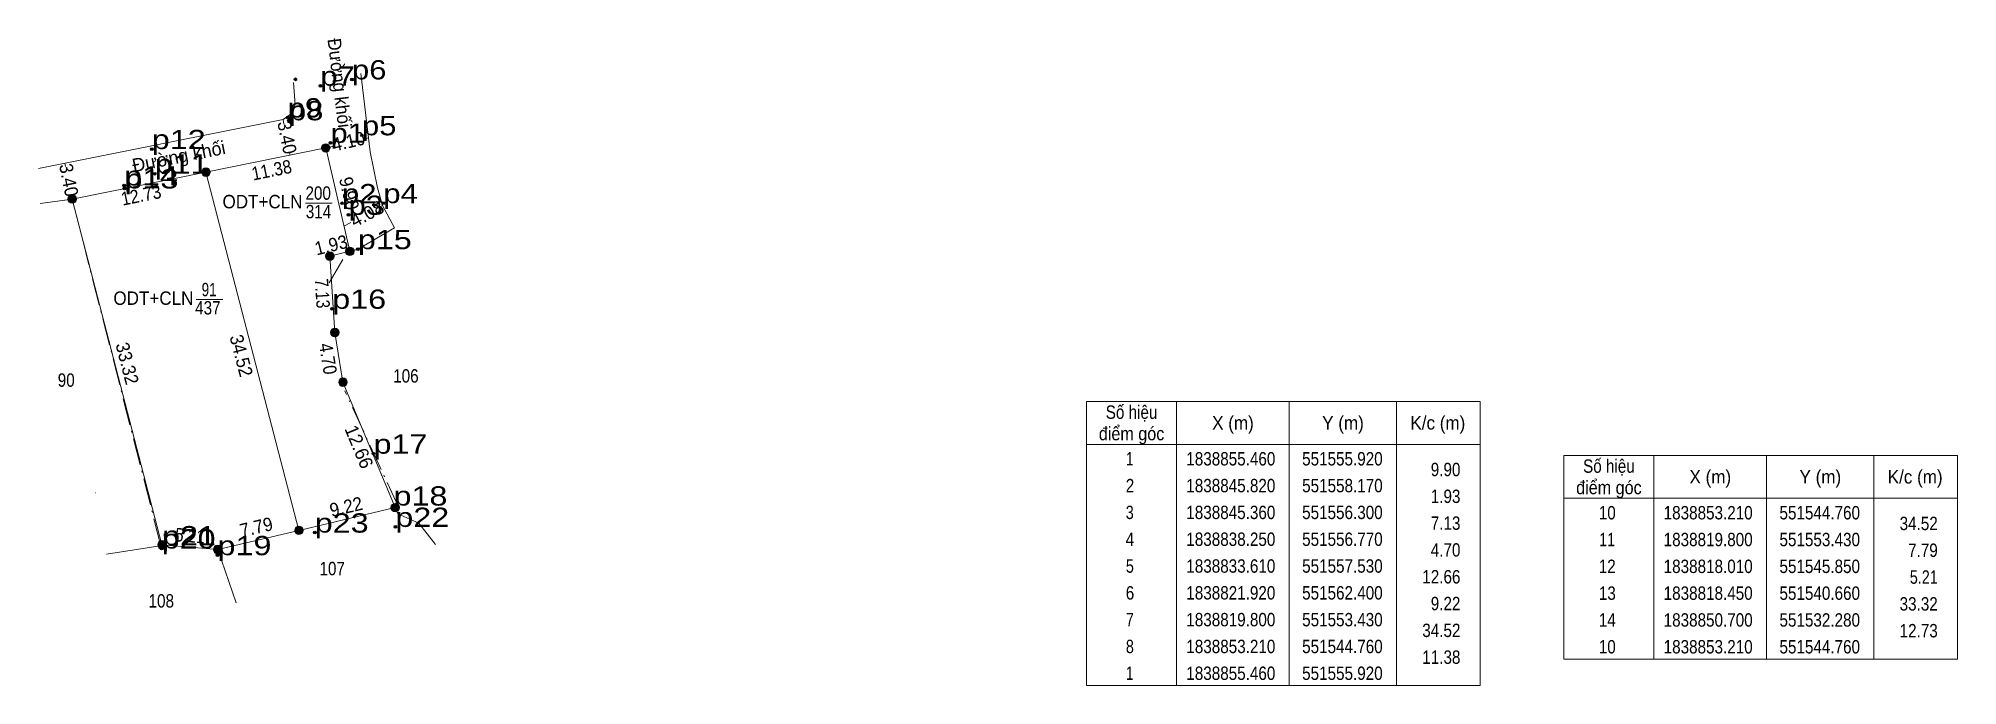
# Model space of a CAD drawing. Header units: metres. Extents: x 551235 to 551708, y 1838763 to 1838912.
# Drawn here: x 551529.1 to 551708, y 1838805.3 to 1838865.7 of the extents above; entities that cross this region are included whole.
import ezdxf
from ezdxf.enums import TextEntityAlignment as Align

# ---------------------------------------------------------------- set-up
doc = ezdxf.new("R2010")
doc.units = ezdxf.units.M
doc.header["$LTSCALE"] = 0.5
doc.header["$PDMODE"] = 32
doc.header["$PDSIZE"] = 0.25
doc.linetypes.add('DOT_DASHED', pattern=[7.7, 5, -1.2, 0.3, -1.2])
for name, color, linetype, lineweight in [('1', 7, 'Continuous', 13), ('10', 7, 'Continuous', 13), ('13', 7, 'Continuous', 13), ('23', 7, 'Continuous', 13), ('28', 7, 'Continuous', 13), ('61', 7, 'Continuous', 13), ('63', 7, 'Continuous', 13)]:
    doc.layers.add(name, color=color, linetype=linetype, lineweight=lineweight)
doc.layers.add('12', color=7, linetype='Continuous')
doc.layers.add('7', color=7, linetype='Continuous')

msp = doc.modelspace()

# ---------------------------------------------------------------- texts
at = {"layer": '1'}
for s, width, p in [('ODT+CLN', 0.95, (551550.03, 1838849.83)), ('200', 0.85, (551555.22, 1838850.63)), ('314', 0.85, (551555.25, 1838848.9)), ('ODT+CLN', 0.95, (551539.86, 1838840.83)), ('91', 0.75, (551545.055, 1838841.63)), ('437', 0.85, (551544.935, 1838839.93))]:
    msp.add_text(s, height=1.25, dxfattribs=dict(at, width=width)).set_placement(p, align=Align.CENTER)
at = {"layer": '12'}
for s, width, p in [('p6', 1.2, (551558.37, 1838861.85)), ('p7', 1.2, (551555.42, 1838861.26)), ('p9', 1.2, (551552.38, 1838858.3)), ('p8', 1.2, (551552.49, 1838858.04)), ('p5', 1.2, (551559.3, 1838856.64)), ('p12', 1.25, (551539.71, 1838855.35)), ('p1', 1.2, (551556.37, 1838855.94)), ('p11', 1.25, (551539.98, 1838853.06)), ('p14', 1.25, (551537.13, 1838851.96)), ('p13', 1.25, (551537.17, 1838851.68)), ('p2', 1.2, (551557.44, 1838850.3)), ('p3', 1.2, (551558.05, 1838849.22)), ('p4', 1.2, (551561.29, 1838850.31)), ('p15', 1.25, (551558.92, 1838846.02)), ('p16', 1.25, (551556.53, 1838840.46)), ('p17', 1.25, (551560.38, 1838826.95)), ('p18', 1.25, (551562.24, 1838822.11)), ('p21', 1.25, (551540.67, 1838818.4)), ('p23', 1.25, (551554.9, 1838819.59)), ('p22', 1.25, (551562.41, 1838820.12)), ('p20', 1.25, (551540.63, 1838818.1)), ('p19', 1.25, (551545.84, 1838817.48))]:
    msp.add_text(s, height=1.8, dxfattribs=dict(at, width=width)).set_placement(p)
at = {"layer": '63'}
for s, rotation, width, p in [('Đường khối', 276.874, 0.95, (551556.5814, 1838861.4498)), ('3.40', 281.376, 0.95, (551551.7111, 1838856.3133)), ('4.10', 13.12, 0.95, (551558.1881, 1838855.4615)), ('11.38', 11.399, 0.9, (551551.0015, 1838852.7893)), ('3.40', 281.376, 0.95, (551531.3711, 1838852.3433)), ('9.90', 283.138, 0.95, (551557.502, 1838851.082)), ('12.73', 11.372, 0.9, (551538.8368, 1838850.4454)), ('1.93', 13.82, 0.95, (551556.5757, 1838845.803)), ('7.13', 273.782, 0.85, (551554.9831, 1838841.8512)), ('33.32', 284.566, 0.95, (551536.817, 1838835.2072)), ('34.52', 284.548, 0.95, (551547.4464, 1838835.937)), ('4.70', 279.302, 0.9, (551555.5239, 1838835.701)), ('9.22', 13.297, 0.95, (551557.9662, 1838821.396)), ('7.79', 13.287, 0.95, (551549.5914, 1838819.4945)), ('5.21', 355.154, 0.85, (551543.2222, 1838818.6828))]:
    msp.add_text(s, height=1.25, rotation=rotation, dxfattribs=dict(at, width=width)).set_placement(p, align=Align.CENTER)
for s, rotation, p in [('Đường khối', 11.382, (551542.3467, 1838854.0585)), ('4.08', 27.948, (551560.0621, 1838848.7822)), ('12.66', 292.616, (551558.4476, 1838827.3553))]:
    msp.add_text(s, height=1.25, rotation=rotation, dxfattribs=at).set_placement(p, align=Align.CENTER)
for s, width, p in [('106', 0.85, (551563.395, 1838833.58)), ('90', 0.85, (551531.735, 1838833.19)), ('Số hiệu', 0.85, (551631.03, 1838830.2)), ('điểm góc', 0.9, (551631.03, 1838828.2)), ('X (m)', 0.95, (551640.48, 1838829.2)), ('Y (m)', 0.95, (551650.735, 1838829.2)), ('K/c (m)', 0.95, (551659.575, 1838829.2)), (' 1', 0.75, (551630.68, 1838825.85)), ('1838855.460', 0.85, (551640.28, 1838825.85)), ('551555.920', 0.85, (551650.68, 1838825.85)), ('Số hiệu', 0.85, (551675.52, 1838825.17)), (' 2', 0.85, (551630.685, 1838823.35)), ('1838845.820', 0.85, (551640.28, 1838823.35)), ('551558.170', 0.85, (551650.68, 1838823.35)), ('điểm góc', 0.9, (551675.52, 1838823.17)), ('X (m)', 0.95, (551684.97, 1838824.17)), ('Y (m)', 0.95, (551695.225, 1838824.17)), ('K/c (m)', 0.95, (551704.065, 1838824.17)), (' 3', 0.8, (551630.675, 1838820.85)), ('1838845.360', 0.85, (551640.28, 1838820.85)), ('551556.300', 0.85, (551650.68, 1838820.85)), (' 10', 0.85, (551675.17, 1838820.82)), ('1838853.210', 0.85, (551684.77, 1838820.82)), ('551544.760', 0.85, (551695.17, 1838820.82)), (' 4', 0.85, (551630.68, 1838818.35)), ('1838838.250', 0.85, (551640.28, 1838818.35)), ('551556.770', 0.85, (551650.68, 1838818.35)), (' 11', 0.8, (551675.17, 1838818.32)), ('1838819.800', 0.85, (551684.77, 1838818.32)), ('551553.430', 0.85, (551695.17, 1838818.32)), ('107', 0.85, (551556.525, 1838815.61)), (' 5', 0.8, (551630.685, 1838815.85)), ('1838833.610', 0.85, (551640.28, 1838815.85)), ('551557.530', 0.85, (551650.68, 1838815.85)), (' 12', 0.85, (551675.165, 1838815.82)), ('1838818.010', 0.85, (551684.77, 1838815.82)), ('551545.850', 0.85, (551695.17, 1838815.82)), ('108', 0.85, (551540.595, 1838812.6)), (' 6', 0.85, (551630.685, 1838813.35)), ('1838821.920', 0.85, (551640.28, 1838813.35)), ('551562.400', 0.85, (551650.68, 1838813.35)), (' 13', 0.85, (551675.175, 1838813.32)), ('1838818.450', 0.85, (551684.77, 1838813.32)), ('551540.660', 0.85, (551695.17, 1838813.32)), (' 7', 0.8, (551630.685, 1838810.85)), ('1838819.800', 0.85, (551640.28, 1838810.85)), ('551553.430', 0.85, (551650.68, 1838810.85)), (' 14', 0.85, (551675.17, 1838810.82)), ('1838850.700', 0.85, (551684.77, 1838810.82)), ('551532.280', 0.85, (551695.17, 1838810.82)), (' 8', 0.8, (551630.685, 1838808.35)), ('1838853.210', 0.85, (551640.28, 1838808.35)), ('551544.760', 0.85, (551650.68, 1838808.35)), (' 10', 0.85, (551675.17, 1838808.32)), ('1838853.210', 0.85, (551684.77, 1838808.32)), ('551544.760', 0.85, (551695.17, 1838808.32)), (' 1', 0.75, (551630.68, 1838805.85)), ('1838855.460', 0.85, (551640.28, 1838805.85)), ('551555.920', 0.85, (551650.68, 1838805.85))]:
    msp.add_text(s, height=1.25, dxfattribs=dict(at, width=width)).set_placement(p, align=Align.CENTER)
for s, width, p in [('9.90', 0.85, (551661.68, 1838824.85)), ('1.93', 0.85, (551661.68, 1838822.35)), ('7.13', 0.85, (551661.68, 1838819.85)), ('34.52', 0.85, (551706.17, 1838819.82)), ('4.70', 0.85, (551661.68, 1838817.35)), ('7.79', 0.85, (551706.17, 1838817.32)), ('12.66', 0.85, (551661.68, 1838814.85)), ('5.21', 0.8, (551706.17, 1838814.82)), ('9.22', 0.85, (551661.68, 1838812.35)), ('33.32', 0.85, (551706.17, 1838812.32)), ('34.52', 0.85, (551661.68, 1838809.85)), ('12.73', 0.85, (551706.17, 1838809.82)), ('11.38', 0.85, (551661.68, 1838807.35))]:
    msp.add_text(s, height=1.25, dxfattribs=dict(at, width=width)).set_placement(p, align=Align.RIGHT)

# ---------------------------------------------------------------- hatches: boundary and pattern name
at = {"layer": '63'}
for points in [[(551556.32, 1838855.46, 1), (551555.52, 1838855.46, 1)], [(551545.16, 1838853.21, 1), (551544.36, 1838853.21, 1)], [(551532.68, 1838850.7, 1), (551531.88, 1838850.7, 1)], [(551556.7, 1838845.36, 1), (551555.9, 1838845.36, 1)], [(551558.57, 1838845.82, 1), (551557.77, 1838845.82, 1)], [(551557.17, 1838838.25, 1), (551556.37, 1838838.25, 1)], [(551557.93, 1838833.61, 1), (551557.13, 1838833.61, 1)], [(551562.8, 1838821.92, 1), (551562, 1838821.92, 1)], [(551541.06, 1838818.45, 1), (551540.26, 1838818.45, 1)], [(551553.83, 1838819.8, 1), (551553.03, 1838819.8, 1)], [(551546.25, 1838818.01, 1), (551545.45, 1838818.01, 1)]]:
    msp.add_hatch(color=256, dxfattribs=at).paths.add_polyline_path(points)

# ---------------------------------------------------------------- linework, layer by layer
at = {"layer": '1'}
for points in [[(551555.92, 1838855.46), (551558.17, 1838845.82), (551556.3, 1838845.36), (551556.77, 1838838.25), (551557.53, 1838833.61), (551562.4, 1838821.92), (551553.43, 1838819.8), (551544.76, 1838853.21)], [(551544.76, 1838853.21), (551553.43, 1838819.8), (551545.85, 1838818.01), (551540.66, 1838818.45), (551532.28, 1838850.7)]]:
    msp.add_lwpolyline(points, close=True, dxfattribs=at)
at = {"layer": '10'}
for p, q in [((551553.43, 1838819.8), (551544.76, 1838853.21)), ((551540.66, 1838818.45), (551532.28, 1838850.7)), ((551540.67, 1838818.4), (551535.48, 1838817.59)), ((551547.58, 1838813.05), (551545.85, 1838818.01))]:
    msp.add_line(p, q, dxfattribs=at)
msp.add_lwpolyline([(551562.64, 1838821.34), (551564.61, 1838820.48), (551566.14, 1838818.48)], dxfattribs=at)
at = {"layer": '13'}
msp.add_line((551534.44, 1838823.31), (551534.47, 1838823.31), dxfattribs=at)
at = {"layer": '23'}
for points in [[(551529.14, 1838853.53), (551551.94, 1838858.12), (551552.62, 1838858.58), (551553.06, 1838859.47), (551552.92, 1838861.56)], [(551559.18, 1838862.41), (551560.06, 1838855.11), (551560.75, 1838851.74)]]:
    msp.add_lwpolyline(points, dxfattribs=at)
at = {"layer": '28'}
for p, q in [((551555.92, 1838855.46), (551558.17, 1838845.82)), ((551529.32, 1838850.27), (551532.28, 1838850.7)), ((551558.17, 1838845.82), (551558.88, 1838845.99)), ((551553.43, 1838819.8), (551562.4, 1838821.92)), ((551562.4, 1838821.92), (551562.64, 1838821.34)), ((551540.66, 1838818.45), (551545.85, 1838818.01)), ((551545.85, 1838818.01), (551553.43, 1838819.8))]:
    msp.add_line(p, q, dxfattribs=at)
msp.add_lwpolyline([(551532.28, 1838850.7), (551544.76, 1838853.21), (551555.92, 1838855.46)], dxfattribs=at)
at = {"layer": '61'}
msp.add_line((551558.88, 1838845.99), (551562.32, 1838848.02), dxfattribs=at)
for points in [[(551560.75, 1838851.74), (551561.22, 1838850.09), (551562.32, 1838848.02)], [(551562.4, 1838821.92), (551557.53, 1838833.61), (551556.77, 1838838.25), (551556.3, 1838845.36), (551558.17, 1838845.82)], [(551562.64, 1838821.34), (551564.61, 1838820.48), (551566.14, 1838818.48)]]:
    msp.add_lwpolyline(points, dxfattribs=at)
at = {"layer": '63'}
for p, q in [((551552.03, 1838857.69), (551551.94, 1838858.12)), ((551559.91, 1838856.39), (551559.42, 1838856.28)), ((551552.61, 1838854.79), (551552.56, 1838855.03)), ((551556.56, 1838855.61), (551555.92, 1838855.46)), ((551531.61, 1838854.03), (551531.67, 1838853.72)), ((551532.19, 1838851.14), (551532.28, 1838850.7)), ((551554.03, 1838850.32), (551556.51, 1838850.32)), ((551560.63, 1838849.78), (551561.22, 1838850.09)), ((551557.62, 1838848.18), (551558.27, 1838848.52)), ((551543.86, 1838841.32), (551546.34, 1838841.32)), ((551635.23, 1838831.82), (551635.23, 1838805.32)), ((551645.73, 1838831.82), (551645.73, 1838805.32)), ((551655.73, 1838831.82), (551655.73, 1838805.32)), ((551626.83, 1838827.82), (551663.53, 1838827.82)), ((551679.72, 1838826.79), (551679.72, 1838807.79)), ((551690.22, 1838826.79), (551690.22, 1838807.79)), ((551700.22, 1838826.79), (551700.22, 1838807.79)), ((551671.32, 1838822.79), (551708.02, 1838822.79))]:
    msp.add_line(p, q, dxfattribs=at)
at = {"layer": '63', "linetype": 'DOT_DASHED'}
for p, q in [((551540.53, 1838818.46), (551532.29, 1838850.7)), ((551556.25, 1838842.89), (551558.11, 1838846.08)), ((551562.71, 1838821.99), (551557.69, 1838832.81))]:
    msp.add_line(p, q, dxfattribs=at)
at = {"layer": '63'}
for points in [[(551626.83, 1838831.82), (551663.53, 1838831.82), (551663.53, 1838805.32), (551626.83, 1838805.32)], [(551671.32, 1838826.79), (551708.02, 1838826.79), (551708.02, 1838807.79), (551671.32, 1838807.79)]]:
    msp.add_lwpolyline(points, close=True, dxfattribs=at)
for centre in [(551555.92, 1838855.46), (551544.76, 1838853.21), (551532.28, 1838850.7), (551556.3, 1838845.36), (551558.17, 1838845.82), (551556.77, 1838838.25), (551557.53, 1838833.61), (551562.4, 1838821.92), (551540.66, 1838818.45), (551553.43, 1838819.8), (551545.85, 1838818.01)]:
    msp.add_circle(centre, 0.4, dxfattribs=at)
at = {"layer": '7'}
for p in [(551553.09, 1838861.86), (551555.42, 1838861.26), (551558.37, 1838861.85), (551552.38, 1838858.3), (551552.49, 1838858.04), (551556.37, 1838855.94), (551559.3, 1838856.64), (551539.71, 1838855.35), (551539.98, 1838853.06), (551537.13, 1838851.96), (551537.17, 1838851.68), (551557.44, 1838850.3), (551558.05, 1838849.22), (551561.29, 1838850.31), (551558.92, 1838846.02), (551556.53, 1838840.46), (551560.38, 1838826.95), (551562.24, 1838822.11), (551562.41, 1838820.12), (551540.67, 1838818.4), (551554.9, 1838819.59), (551540.63, 1838818.1), (551545.84, 1838817.48)]:
    msp.add_point(p, dxfattribs=at)

msp.set_redraw_order([(e.dxf.handle, doc.entitydb.next_handle()) for e in msp.query("TEXT MTEXT ATTDEF DIMENSION ARC_DIMENSION")])  # texts and dimensions are drawn at this point

doc.saveas('drawing.dxf')
